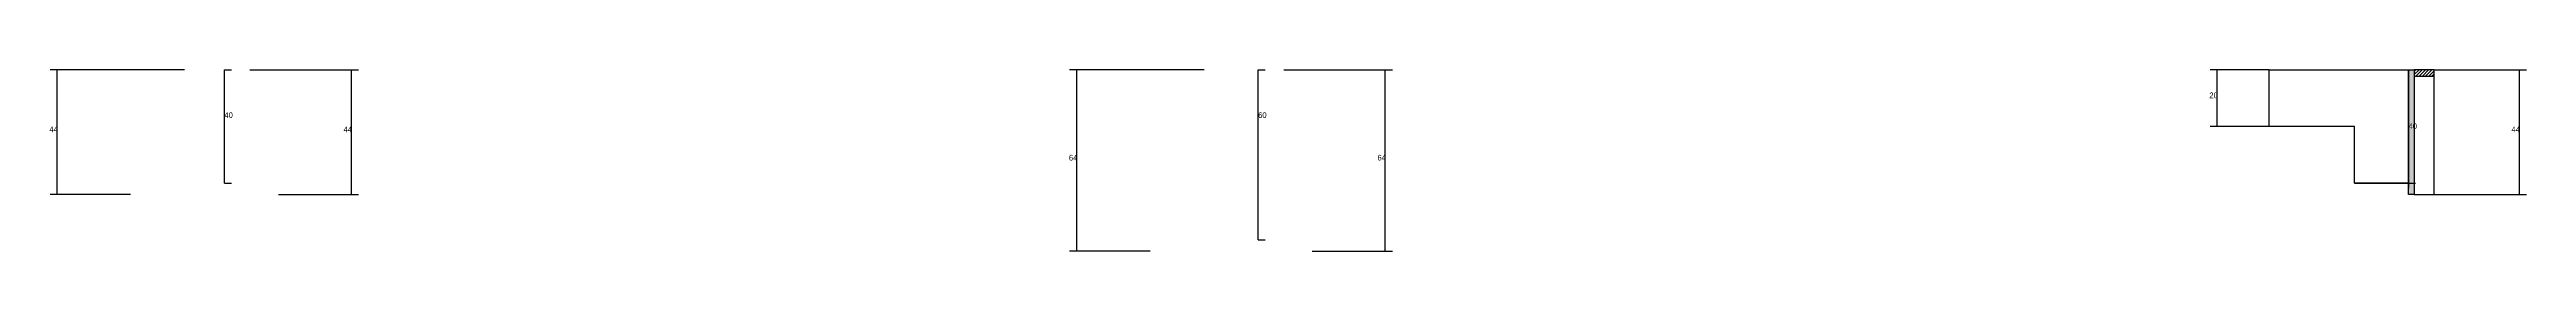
# Model space of a CAD drawing. Header units: metres. Extents: x 137387 to 139512, y 31896 to 33204.
# Drawn here: x 137387 to 139130, y 31896 to 32024 of the extents above; entities that cross this region are included whole.
import ezdxf

# ---------------------------------------------------------------- set-up
doc = ezdxf.new("R2010")
doc.units = ezdxf.units.M
for name, color, linetype in [('CONCRETO', 251, 'Continuous'), ('COTA', 241, 'Continuous'), ('Cota Seção (2x)', 4, 'Continuous'), ('Hachura', 253, 'Continuous'), ('Madeira', 126, 'Continuous'), ('Painéis', 200, 'Continuous')]:
    doc.layers.add(name, color=color, linetype=linetype)

msp = doc.modelspace()

# ---------------------------------------------------------------- hatches: boundary and pattern name
at = {"layer": 'Hachura'}
h = msp.add_hatch(color=8, dxfattribs=at)
h.dxf.hatch_style = 1
h.paths.add_polyline_path([(139047.4, 32023.6), (139051.4, 32023.6), (139051.4, 32023.6), (139051.4, 31935.6), (139051.4, 31935.6), (139047.4, 31935.6), (139047.4, 31935.6), (139047.4, 32023.6)])
h = msp.add_hatch(dxfattribs=at)
h.set_pattern_fill('ANSI31', scale=0.5)
h.paths.add_polyline_path([(139065.4, 32019.2), (139065.4, 32023.6), (139065.4, 32023.6), (139051.4, 32023.6), (139051.4, 32023.6), (139051.4, 32019.2), (139051.4, 32019.2), (139065.4, 32019.2)])

# ---------------------------------------------------------------- linework, layer by layer
at = {"layer": 'CONCRETO'}
msp.add_lwpolyline([(139009.4, 31983.6), (138949.4, 31983.6), (138949.4, 32023.6), (139009.4, 32023.6), (139009.4, 32023.6), (139047.4, 32023.6), (139047.4, 31940), (139047.4, 31940), (139047.4, 31943.6), (139009.4, 31943.6)], close=True, dxfattribs=at)
at = {"layer": 'COTA'}
for p, q in [((137482.1, 32023.6), (137387.4, 32023.6)), ((137392.4, 31935.6), (137392.4, 32023.6)), ((137528.1, 32023.6), (137604.5, 32023.6)), ((137599.5, 31935.6), (137599.5, 32023.6)), ((138199.7, 32023.6), (138105, 32023.6)), ((138110, 31895.6), (138110, 32023.6)), ((138255.7, 32023.6), (138332.2, 32023.6)), ((138327.2, 31895.6), (138327.2, 32023.6)), ((138949.4, 32023.6), (138907.7, 32023.6)), ((138912.7, 31983.6), (138912.7, 32023.6)), ((139065.4, 32023.6), (139130.4, 32023.6)), ((139125.4, 31935.6), (139125.4, 32023.6)), ((138949.4, 31983.6), (138907.7, 31983.6)), ((137444.1, 31935.6), (137387.4, 31935.6)), ((137548.1, 31935.6), (137604.5, 31935.6)), ((139065.4, 31935.6), (139130.4, 31935.6)), ((138161.7, 31895.6), (138105, 31895.6)), ((138275.7, 31895.6), (138332.2, 31895.6))]:
    msp.add_line(p, q, dxfattribs=at)
at = {"layer": 'Cota Seção (2x)'}
for p, q in [((137510.1, 31943.6), (137510.1, 32023.6)), ((137510.1, 32023.6), (137515.1, 32023.6)), ((138237.7, 31903.6), (138237.7, 32023.6)), ((138237.7, 32023.6), (138242.7, 32023.6)), ((139009.4, 32023.6), (139052.4, 32023.6)), ((139047.4, 31943.6), (139047.4, 32023.6)), ((137510.1, 31943.6), (137515.1, 31943.6)), ((139009.4, 31943.6), (139052.4, 31943.6)), ((138237.7, 31903.6), (138242.7, 31903.6))]:
    msp.add_line(p, q, dxfattribs=at)
at = {"layer": 'Madeira'}
for points in [[(139065.4, 32019.2), (139065.4, 32023.6), (139051.4, 32023.6), (139051.4, 32019.2)], [(139065.4, 32023.6), (139051.4, 32023.6), (139051.4, 31935.6), (139065.4, 31935.6)]]:
    msp.add_lwpolyline(points, close=True, dxfattribs=at)
at = {"layer": 'Painéis'}
msp.add_lwpolyline([(139047.4, 32023.6), (139051.4, 32023.6), (139051.4, 31935.6), (139047.4, 31935.6)], close=True, dxfattribs=at)

# ---------------------------------------------------------------- texts
at = {"layer": 'COTA'}
for s, p in [('20', (138907.2, 32003.6)), ('44', (137386.9, 31979.6)), ('44', (137594, 31979.6)), ('44', (139119.9, 31979.6)), ('64', (138104.5, 31959.6)), ('64', (138321.7, 31959.6))]:
    msp.add_text(s, height=4, dxfattribs=at).set_placement(p)
at = {"layer": 'Cota Seção (2x)'}
for s, p in [('40', (137510.1, 31989.6)), ('60', (138237.7, 31989.6)), ('40', (139047.4, 31981.8))]:
    msp.add_text(s, height=4, dxfattribs=at).set_placement(p)

doc.saveas('drawing.dxf')
